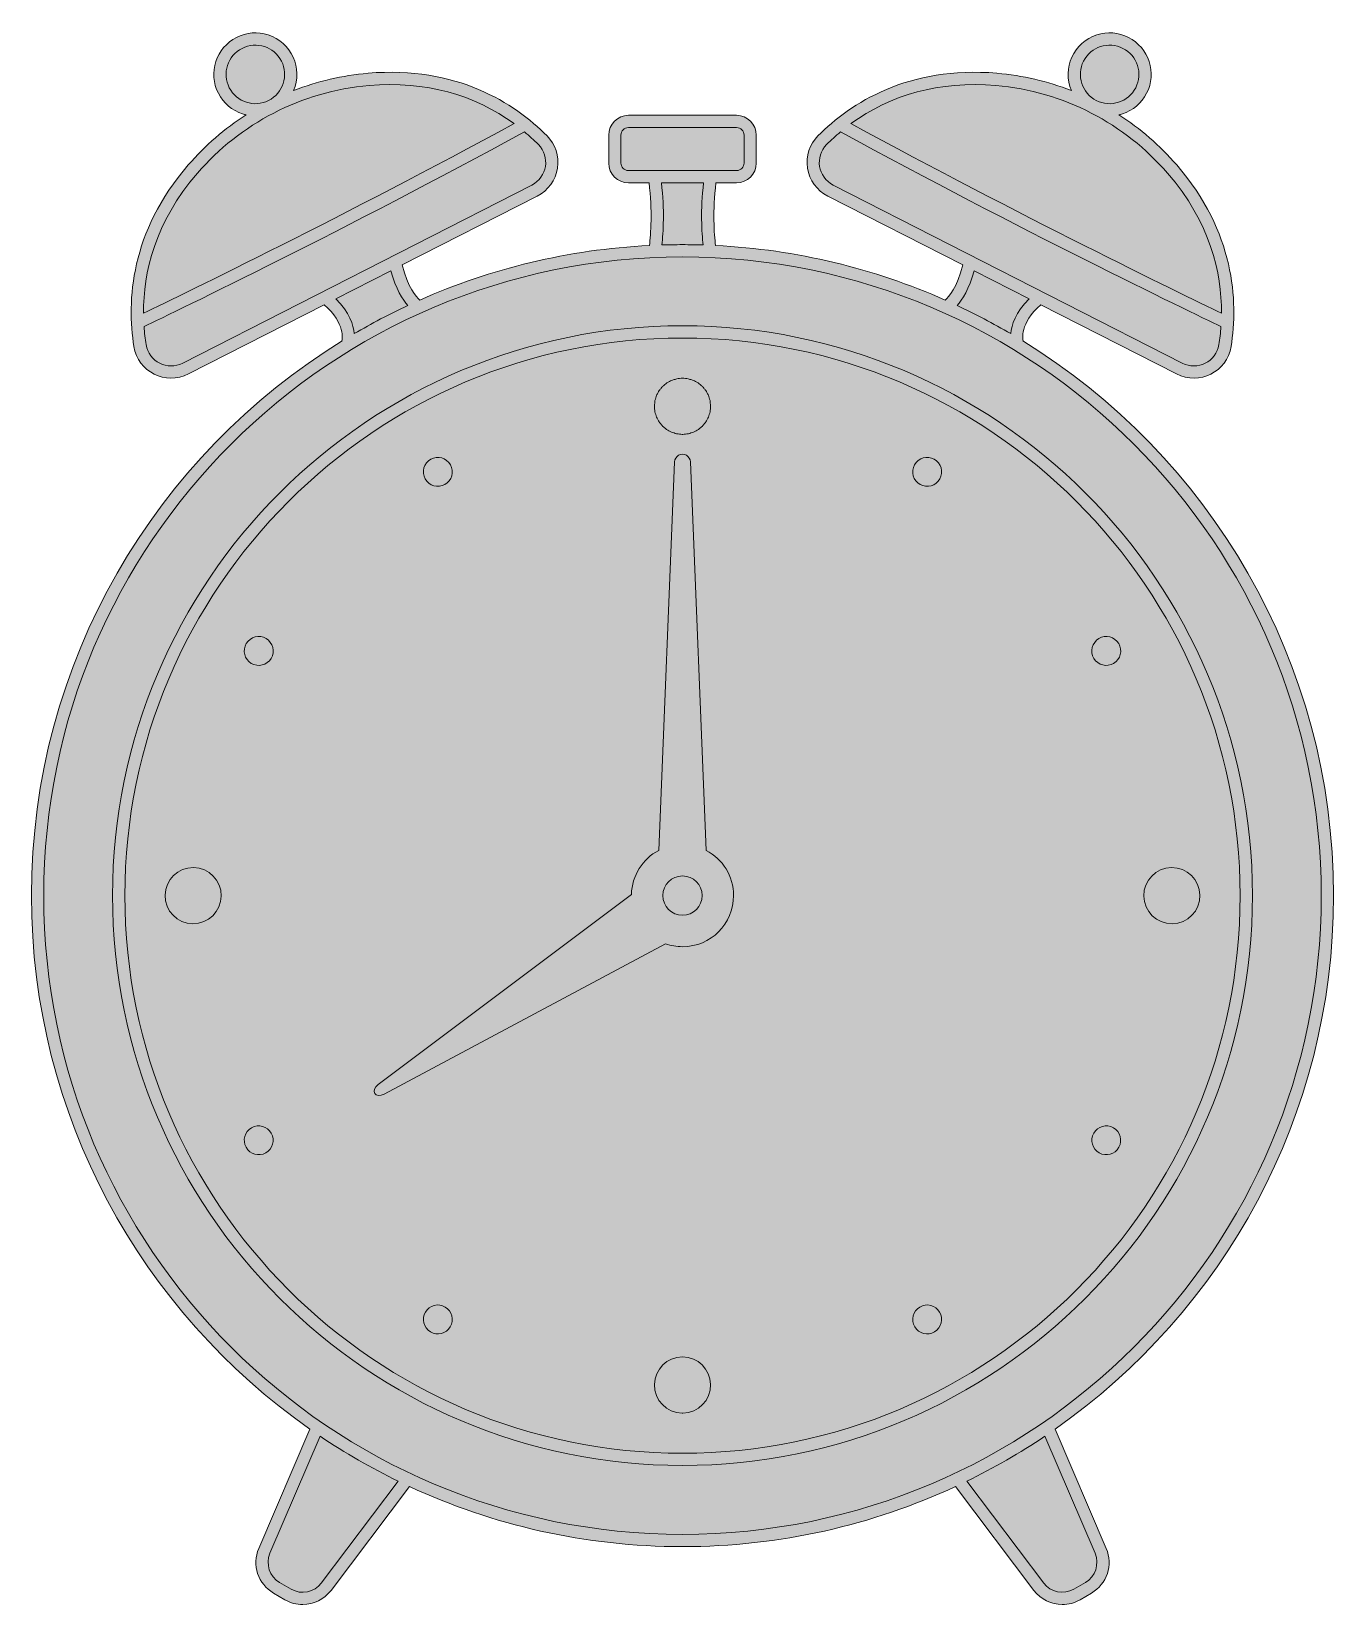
# Model space of a CAD drawing. Header units: inches. Extents: x 0.67 to 3.33, y -3.6 to -0.39.
import ezdxf

# ---------------------------------------------------------------- set-up
doc = ezdxf.new("R2010")
doc.units = ezdxf.units.IN
doc.header["$MEASUREMENT"] = 0
doc.layers.add('Clock', color=7, linetype='Continuous', lineweight=0)

msp = doc.modelspace()

# ---------------------------------------------------------------- hatches: boundary and pattern name
at = {"layer": 'Clock', "true_color": 0xf8e0c5, "transparency": 33554687}
h = msp.add_hatch(color=254, dxfattribs=at)
h.dxf.hatch_style = 2
edge = h.paths.add_edge_path()
edge.add_spline(control_points=[(3.3278, -2.1569), (3.3278, -1.6789), (3.0738, -1.2591), (2.6938, -1.0253), (2.6938, -1.0253), (2.6947, -1.025), (2.6947, -1.025), (2.6944, -1.0237), (2.6869, -0.9894), (2.7309, -0.9519), (2.7309, -0.9519), (3.0075, -1.093), (3.0075, -1.093), (3.0544, -1.117), (3.1106, -1.0882), (3.1187, -1.0371), (3.1335, -0.9438), (3.1263, -0.8039), (3.0079, -0.6667), (2.9734, -0.6269), (2.9338, -0.5926), (2.8897, -0.5644), (2.8922, -0.5638), (2.8948, -0.5634), (2.8972, -0.5626), (2.9188, -0.5556), (2.9363, -0.5406), (2.9466, -0.5205), (2.9678, -0.4789), (2.9512, -0.4277), (2.9096, -0.4065), (2.8895, -0.3962), (2.8665, -0.3944), (2.845, -0.4014), (2.7976, -0.4167), (2.7737, -0.4693), (2.7932, -0.5151), (2.7445, -0.496), (2.6936, -0.4841), (2.6412, -0.4796), (2.4607, -0.4642), (2.3431, -0.5405), (2.2763, -0.6072), (2.2589, -0.6246), (2.2511, -0.6486), (2.2549, -0.6731), (2.2589, -0.6979), (2.2739, -0.7187), (2.2962, -0.7301), (2.2962, -0.7301), (2.5716, -0.8706), (2.5716, -0.8706), (2.5608, -0.9169), (2.5426, -0.9362), (2.5358, -0.9422), (2.3912, -0.8782), (2.2333, -0.8392), (2.0674, -0.8309), (2.0646, -0.8077), (2.061, -0.7602), (2.0683, -0.7031), (2.0683, -0.7031), (2.1102, -0.7031), (2.1102, -0.7031), (2.1324, -0.7031), (2.1505, -0.685), (2.1505, -0.6628), (2.1505, -0.6628), (2.1505, -0.6057), (2.1505, -0.6057), (2.1505, -0.5835), (2.1324, -0.5654), (2.1102, -0.5654), (2.1102, -0.5654), (1.8898, -0.5654), (1.8898, -0.5654), (1.8676, -0.5654), (1.8495, -0.5835), (1.8495, -0.6057), (1.8495, -0.6057), (1.8495, -0.6628), (1.8495, -0.6628), (1.8495, -0.685), (1.8676, -0.7031), (1.8898, -0.7031), (1.8898, -0.7031), (1.9317, -0.7031), (1.9317, -0.7031), (1.939, -0.76), (1.9353, -0.8077), (1.9326, -0.8309), (1.7667, -0.8392), (1.6087, -0.8782), (1.4642, -0.9422), (1.4573, -0.9362), (1.4392, -0.9169), (1.4284, -0.8706), (1.4284, -0.8706), (1.7037, -0.7301), (1.7037, -0.7301), (1.7261, -0.7187), (1.7411, -0.6979), (1.745, -0.6731), (1.7489, -0.6486), (1.7411, -0.6246), (1.7237, -0.6072), (1.6569, -0.5405), (1.5393, -0.4642), (1.3588, -0.4796), (1.3064, -0.4841), (1.2555, -0.496), (1.2068, -0.5151), (1.2263, -0.4693), (1.2024, -0.4167), (1.155, -0.4014), (1.1335, -0.3944), (1.1105, -0.3962), (1.0904, -0.4065), (1.0488, -0.4277), (1.0322, -0.4789), (1.0534, -0.5205), (1.0637, -0.5406), (1.0812, -0.5556), (1.1028, -0.5626), (1.1052, -0.5634), (1.1078, -0.5638), (1.1103, -0.5644), (1.0661, -0.5926), (1.0265, -0.6269), (0.9921, -0.6667), (0.8736, -0.8039), (0.8664, -0.9438), (0.8813, -1.0371), (0.8894, -1.0882), (0.9455, -1.117), (0.9925, -1.093), (0.9925, -1.093), (1.2691, -0.9519), (1.2691, -0.9519), (1.3131, -0.9894), (1.3056, -1.0237), (1.3053, -1.025), (1.3053, -1.025), (1.3062, -1.0253), (1.3062, -1.0253), (0.9262, -1.2591), (0.6722, -1.6789), (0.6722, -2.1569), (0.6722, -2.6067), (0.8971, -3.0048), (1.2402, -3.2451), (1.2402, -3.2451), (1.1357, -3.4883), (1.1357, -3.4883), (1.1213, -3.5219), (1.1343, -3.5611), (1.1659, -3.5795), (1.1659, -3.5795), (1.1892, -3.593), (1.1892, -3.593), (1.2006, -3.5996), (1.2131, -3.6028), (1.2255, -3.6028), (1.2476, -3.6028), (1.2692, -3.5927), (1.2833, -3.574), (1.2833, -3.574), (1.4432, -3.3621), (1.4432, -3.3621), (1.6126, -3.4407), (1.8013, -3.4847), (2, -3.4847), (2.1987, -3.4847), (2.3873, -3.4407), (2.5568, -3.3621), (2.5568, -3.3621), (2.7166, -3.574), (2.7166, -3.574), (2.7308, -3.5927), (2.7524, -3.6028), (2.7745, -3.6028), (2.7869, -3.6028), (2.7994, -3.5996), (2.8107, -3.593), (2.8107, -3.593), (2.8341, -3.5795), (2.8341, -3.5795), (2.8657, -3.5611), (2.8787, -3.5219), (2.8643, -3.4883), (2.8643, -3.4883), (2.7598, -3.2451), (2.7598, -3.2451), (3.1029, -3.0048), (3.3278, -2.6067), (3.3278, -2.1569)], knot_values=[0, 0, 0, 0, 1, 1, 1, 2, 2, 2, 3, 3, 3, 4, 4, 4, 5, 5, 5, 6, 6, 6, 7, 7, 7, 8, 8, 8, 9, 9, 9, 10, 10, 10, 11, 11, 11, 12, 12, 12, 13, 13, 13, 14, 14, 14, 15, 15, 15, 16, 16, 16, 17, 17, 17, 18, 18, 18, 19, 19, 19, 20, 20, 20, 21, 21, 21, 22, 22, 22, 23, 23, 23, 24, 24, 24, 25, 25, 25, 26, 26, 26, 27, 27, 27, 28, 28, 28, 29, 29, 29, 30, 30, 30, 31, 31, 31, 32, 32, 32, 33, 33, 33, 34, 34, 34, 35, 35, 35, 36, 36, 36, 37, 37, 37, 38, 38, 38, 39, 39, 39, 40, 40, 40, 41, 41, 41, 42, 42, 42, 43, 43, 43, 44, 44, 44, 45, 45, 45, 46, 46, 46, 47, 47, 47, 48, 48, 48, 49, 49, 49, 50, 50, 50, 51, 51, 51, 52, 52, 52, 53, 53, 53, 54, 54, 54, 55, 55, 55, 56, 56, 56, 57, 57, 57, 58, 58, 58, 59, 59, 59, 60, 60, 60, 61, 61, 61, 62, 62, 62, 63, 63, 63, 64, 64, 64, 65, 65, 65, 65], degree=3, periodic=0)
at = {"layer": 'Clock', "true_color": 0x333333, "transparency": 33554687}
h = msp.add_hatch(color=250, dxfattribs=at)
h.dxf.hatch_style = 2
edge = h.paths.add_edge_path()
edge.add_spline(control_points=[(2, -2.197), (1.9779, -2.197), (1.9599, -2.179), (1.9599, -2.1569), (1.9599, -2.1348), (1.9779, -2.1168), (2, -2.1168), (2.0221, -2.1168), (2.0401, -2.1348), (2.0401, -2.1569), (2.0401, -2.179), (2.0221, -2.197), (2, -2.197)], knot_values=[0, 0, 0, 0, 1, 1, 1, 2, 2, 2, 3, 3, 3, 4, 4, 4, 4], degree=3, periodic=0)
edge = h.paths.add_edge_path()
edge.add_spline(control_points=[(2.0485, -2.0647), (2.0485, -2.0647), (2.016, -1.2721), (2.016, -1.2721), (2.0158, -1.2666), (2.0127, -1.2615), (2.0079, -1.2588), (2.003, -1.256), (1.997, -1.256), (1.9921, -1.2588), (1.9872, -1.2615), (1.9842, -1.2666), (1.9839, -1.2721), (1.9839, -1.2721), (1.9515, -2.0647), (1.9515, -2.0647), (1.919, -2.0819), (1.8967, -2.1156), (1.8959, -2.1547), (1.8959, -2.1547), (1.3793, -2.5423), (1.3793, -2.5423), (1.3629, -2.5546), (1.3737, -2.5714), (1.3917, -2.5618), (1.3917, -2.5618), (1.9656, -2.2552), (1.9656, -2.2552), (1.9764, -2.259), (1.9879, -2.2611), (2, -2.2611), (2.0576, -2.2611), (2.1042, -2.2145), (2.1042, -2.1569), (2.1042, -2.1169), (2.0816, -2.0822), (2.0485, -2.0647)], knot_values=[0, 0, 0, 0, 1, 1, 1, 2, 2, 2, 3, 3, 3, 4, 4, 4, 5, 5, 5, 6, 6, 6, 7, 7, 7, 8, 8, 8, 9, 9, 9, 10, 10, 10, 11, 11, 11, 12, 12, 12, 12], degree=3, periodic=0)
edge = h.paths.add_edge_path()
edge.add_spline(control_points=[(2.0573, -3.1542), (2.0577, -3.1858), (2.0324, -3.2118), (2.0008, -3.2123), (2.0005, -3.2123), (1.9995, -3.2123), (1.9992, -3.2123), (1.9676, -3.2118), (1.9422, -3.1858), (1.9427, -3.1542), (1.9431, -3.1228), (1.9687, -3.0976), (2, -3.0976), (2.0313, -3.0976), (2.0569, -3.1228), (2.0573, -3.1542)], knot_values=[0, 0, 0, 0, 1, 1, 1, 2, 2, 2, 3, 3, 3, 4, 4, 4, 5, 5, 5, 5], degree=3, periodic=0)
edge = h.paths.add_edge_path()
edge.add_spline(control_points=[(3.0553, -2.1562), (3.0558, -2.1878), (3.0304, -2.2138), (2.9988, -2.2142), (2.9671, -2.2147), (2.9411, -2.1893), (2.9407, -2.1577), (2.9403, -2.126), (2.9656, -2.1), (2.9972, -2.0996), (3.0289, -2.0992), (3.0549, -2.1245), (3.0553, -2.1562)], knot_values=[0, 0, 0, 0, 1, 1, 1, 2, 2, 2, 3, 3, 3, 4, 4, 4, 4], degree=3, periodic=0)
edge = h.paths.add_edge_path()
edge.add_spline(control_points=[(1.0593, -2.1577), (1.0589, -2.1893), (1.0329, -2.2147), (1.0012, -2.2142), (0.9696, -2.2138), (0.9442, -2.1878), (0.9447, -2.1562), (0.9451, -2.1245), (0.9711, -2.0992), (1.0027, -2.0996), (1.0344, -2.1), (1.0597, -2.126), (1.0593, -2.1577)], knot_values=[0, 0, 0, 0, 1, 1, 1, 2, 2, 2, 3, 3, 3, 4, 4, 4, 4], degree=3, periodic=0)
edge = h.paths.add_edge_path()
edge.add_spline(control_points=[(2.5243, -3.0062), (2.5326, -3.0201), (2.528, -3.0382), (2.514, -3.0465), (2.5001, -3.0548), (2.482, -3.0502), (2.4737, -3.0363), (2.4654, -3.0223), (2.47, -3.0043), (2.484, -2.996), (2.4979, -2.9876), (2.516, -2.9922), (2.5243, -3.0062)], knot_values=[0, 0, 0, 0, 1, 1, 1, 2, 2, 2, 3, 3, 3, 4, 4, 4, 4], degree=3, periodic=0)
edge = h.paths.add_edge_path()
edge.add_spline(control_points=[(1.5263, -3.0363), (1.5179, -3.0502), (1.4999, -3.0548), (1.4859, -3.0465), (1.472, -3.0382), (1.4674, -3.0201), (1.4757, -3.0062), (1.484, -2.9922), (1.5021, -2.9876), (1.516, -2.996), (1.53, -3.0043), (1.5346, -3.0223), (1.5263, -3.0363)], knot_values=[0, 0, 0, 0, 1, 1, 1, 2, 2, 2, 3, 3, 3, 4, 4, 4, 4], degree=3, periodic=0)
edge = h.paths.add_edge_path()
edge.add_spline(control_points=[(2.89, -2.6703), (2.882, -2.6845), (2.8641, -2.6895), (2.8499, -2.6816), (2.8358, -2.6737), (2.8307, -2.6557), (2.8386, -2.6416), (2.8466, -2.6274), (2.8645, -2.6223), (2.8787, -2.6303), (2.8928, -2.6382), (2.8979, -2.6561), (2.89, -2.6703)], knot_values=[0, 0, 0, 0, 1, 1, 1, 2, 2, 2, 3, 3, 3, 4, 4, 4, 4], degree=3, periodic=0)
edge = h.paths.add_edge_path()
edge.add_spline(control_points=[(1.1613, -2.6416), (1.1693, -2.6557), (1.1642, -2.6737), (1.15, -2.6816), (1.1359, -2.6895), (1.118, -2.6845), (1.11, -2.6703), (1.1021, -2.6561), (1.1071, -2.6382), (1.1213, -2.6303), (1.1355, -2.6223), (1.1534, -2.6274), (1.1613, -2.6416)], knot_values=[0, 0, 0, 0, 1, 1, 1, 2, 2, 2, 3, 3, 3, 4, 4, 4, 4], degree=3, periodic=0)
edge = h.paths.add_edge_path()
edge.add_spline(control_points=[(2.8896, -1.6429), (2.8979, -1.6568), (2.8933, -1.6749), (2.8793, -1.6832), (2.8654, -1.6915), (2.8473, -1.6869), (2.839, -1.673), (2.8307, -1.659), (2.8353, -1.6409), (2.8493, -1.6326), (2.8632, -1.6243), (2.8813, -1.6289), (2.8896, -1.6429)], knot_values=[0, 0, 0, 0, 1, 1, 1, 2, 2, 2, 3, 3, 3, 4, 4, 4, 4], degree=3, periodic=0)
edge = h.paths.add_edge_path()
edge.add_spline(control_points=[(1.161, -1.673), (1.1526, -1.6869), (1.1346, -1.6915), (1.1206, -1.6832), (1.1067, -1.6749), (1.1021, -1.6568), (1.1104, -1.6429), (1.1187, -1.6289), (1.1368, -1.6243), (1.1507, -1.6326), (1.1647, -1.6409), (1.1693, -1.659), (1.161, -1.673)], knot_values=[0, 0, 0, 0, 1, 1, 1, 2, 2, 2, 3, 3, 3, 4, 4, 4, 4], degree=3, periodic=0)
edge = h.paths.add_edge_path()
edge.add_spline(control_points=[(2.4733, -1.2782), (2.4813, -1.2641), (2.4992, -1.259), (2.5134, -1.2669), (2.5275, -1.2749), (2.5326, -1.2928), (2.5247, -1.307), (2.5167, -1.3211), (2.4988, -1.3262), (2.4846, -1.3183), (2.4705, -1.3103), (2.4654, -1.2924), (2.4733, -1.2782)], knot_values=[0, 0, 0, 0, 1, 1, 1, 2, 2, 2, 3, 3, 3, 4, 4, 4, 4], degree=3, periodic=0)
edge = h.paths.add_edge_path()
edge.add_spline(control_points=[(1.4753, -1.307), (1.4674, -1.2928), (1.4724, -1.2749), (1.4866, -1.2669), (1.5008, -1.259), (1.5187, -1.2641), (1.5266, -1.2782), (1.5346, -1.2924), (1.5295, -1.3103), (1.5153, -1.3183), (1.5012, -1.3262), (1.4833, -1.3211), (1.4753, -1.307)], knot_values=[0, 0, 0, 0, 1, 1, 1, 2, 2, 2, 3, 3, 3, 4, 4, 4, 4], degree=3, periodic=0)
edge = h.paths.add_edge_path()
edge.add_spline(control_points=[(1.9427, -1.1589), (1.9427, -1.1589), (1.9427, -1.1585), (1.9427, -1.1585), (1.9427, -1.1585), (1.9427, -1.1581), (1.9427, -1.1581), (1.9427, -1.1562), (1.9431, -1.1543), (1.9433, -1.1524), (1.9435, -1.1506), (1.9436, -1.1488), (1.9439, -1.147), (1.9443, -1.145), (1.9451, -1.1432), (1.9457, -1.1413), (1.9462, -1.1396), (1.9466, -1.1379), (1.9473, -1.1363), (1.9481, -1.1345), (1.9492, -1.1328), (1.9502, -1.131), (1.951, -1.1296), (1.9517, -1.128), (1.9526, -1.1267), (1.9538, -1.125), (1.9552, -1.1235), (1.9565, -1.122), (1.9575, -1.1207), (1.9585, -1.1194), (1.9596, -1.1182), (1.9611, -1.1168), (1.9627, -1.1156), (1.9643, -1.1144), (1.9656, -1.1133), (1.9667, -1.1122), (1.9681, -1.1113), (1.9698, -1.1101), (1.9718, -1.1092), (1.9736, -1.1083), (1.975, -1.1075), (1.9763, -1.1067), (1.9778, -1.106), (1.98, -1.1051), (1.9824, -1.1045), (1.9848, -1.1039), (1.9861, -1.1035), (1.9872, -1.103), (1.9885, -1.1027), (1.9922, -1.102), (1.9961, -1.1016), (2, -1.1016), (2.0039, -1.1016), (2.0078, -1.102), (2.0115, -1.1027), (2.0128, -1.103), (2.0139, -1.1035), (2.0152, -1.1039), (2.0175, -1.1045), (2.02, -1.1051), (2.0222, -1.106), (2.0237, -1.1067), (2.0249, -1.1075), (2.0263, -1.1083), (2.0282, -1.1092), (2.0302, -1.1101), (2.0319, -1.1113), (2.0333, -1.1122), (2.0344, -1.1133), (2.0357, -1.1144), (2.0373, -1.1156), (2.0389, -1.1168), (2.0404, -1.1182), (2.0415, -1.1194), (2.0425, -1.1207), (2.0435, -1.122), (2.0448, -1.1235), (2.0462, -1.125), (2.0474, -1.1267), (2.0483, -1.128), (2.049, -1.1296), (2.0498, -1.131), (2.0508, -1.1328), (2.0519, -1.1345), (2.0527, -1.1363), (2.0534, -1.1379), (2.0537, -1.1396), (2.0543, -1.1413), (2.0549, -1.1432), (2.0556, -1.145), (2.0561, -1.147), (2.0564, -1.1488), (2.0565, -1.1506), (2.0567, -1.1524), (2.0569, -1.1543), (2.0573, -1.1562), (2.0573, -1.1581), (2.0573, -1.1581), (2.0573, -1.1585), (2.0573, -1.1585), (2.0573, -1.1585), (2.0573, -1.1589), (2.0573, -1.1589), (2.0573, -1.1607), (2.057, -1.1624), (2.0568, -1.1642), (2.0566, -1.1662), (2.0566, -1.1682), (2.0562, -1.1701), (2.0558, -1.1719), (2.0552, -1.1736), (2.0546, -1.1754), (2.0541, -1.1772), (2.0537, -1.1791), (2.0529, -1.1809), (2.0522, -1.1826), (2.0512, -1.1841), (2.0504, -1.1858), (2.0495, -1.1874), (2.0487, -1.1891), (2.0477, -1.1906), (2.0467, -1.1922), (2.0454, -1.1935), (2.0443, -1.1949), (2.0431, -1.1963), (2.0421, -1.1978), (2.0408, -1.1991), (2.0395, -1.2004), (2.038, -1.2015), (2.0366, -1.2027), (2.0352, -1.2038), (2.0339, -1.2051), (2.0323, -1.2062), (2.0308, -1.2072), (2.0292, -1.208), (2.0276, -1.2088), (2.026, -1.2098), (2.0244, -1.2108), (2.0226, -1.2115), (2.0209, -1.2123), (2.0191, -1.2127), (2.0173, -1.2133), (2.0155, -1.2138), (2.0138, -1.2146), (2.0119, -1.2149), (2.01, -1.2153), (2.008, -1.2154), (2.0061, -1.2156), (2.0043, -1.2158), (2.0026, -1.2162), (2.0008, -1.2162), (2.0005, -1.2162), (1.9995, -1.2162), (1.9992, -1.2162), (1.9974, -1.2162), (1.9957, -1.2158), (1.9939, -1.2156), (1.9919, -1.2154), (1.99, -1.2153), (1.9881, -1.2149), (1.9862, -1.2146), (1.9845, -1.2138), (1.9827, -1.2133), (1.9809, -1.2127), (1.979, -1.2123), (1.9773, -1.2115), (1.9756, -1.2108), (1.974, -1.2098), (1.9724, -1.2088), (1.9708, -1.208), (1.9691, -1.2072), (1.9676, -1.2062), (1.9661, -1.2051), (1.9648, -1.2038), (1.9634, -1.2027), (1.962, -1.2015), (1.9605, -1.2004), (1.9592, -1.1991), (1.9579, -1.1978), (1.9569, -1.1963), (1.9557, -1.1949), (1.9546, -1.1935), (1.9533, -1.1922), (1.9523, -1.1906), (1.9513, -1.1891), (1.9505, -1.1874), (1.9496, -1.1858), (1.9488, -1.1841), (1.9478, -1.1826), (1.9471, -1.1809), (1.9463, -1.1791), (1.9459, -1.1772), (1.9454, -1.1754), (1.9448, -1.1736), (1.9442, -1.1719), (1.9438, -1.1701), (1.9434, -1.1682), (1.9434, -1.1662), (1.9432, -1.1642), (1.943, -1.1624), (1.9427, -1.1607), (1.9427, -1.1589)], knot_values=[0, 0, 0, 0, 1, 1, 1, 2, 2, 2, 3, 3, 3, 4, 4, 4, 5, 5, 5, 6, 6, 6, 7, 7, 7, 8, 8, 8, 9, 9, 9, 10, 10, 10, 11, 11, 11, 12, 12, 12, 13, 13, 13, 14, 14, 14, 15, 15, 15, 16, 16, 16, 17, 17, 17, 18, 18, 18, 19, 19, 19, 20, 20, 20, 21, 21, 21, 22, 22, 22, 23, 23, 23, 24, 24, 24, 25, 25, 25, 26, 26, 26, 27, 27, 27, 28, 28, 28, 29, 29, 29, 30, 30, 30, 31, 31, 31, 32, 32, 32, 33, 33, 33, 34, 34, 34, 35, 35, 35, 36, 36, 36, 37, 37, 37, 38, 38, 38, 39, 39, 39, 40, 40, 40, 41, 41, 41, 42, 42, 42, 43, 43, 43, 44, 44, 44, 45, 45, 45, 46, 46, 46, 47, 47, 47, 48, 48, 48, 49, 49, 49, 50, 50, 50, 51, 51, 51, 52, 52, 52, 53, 53, 53, 54, 54, 54, 55, 55, 55, 56, 56, 56, 57, 57, 57, 58, 58, 58, 59, 59, 59, 60, 60, 60, 61, 61, 61, 62, 62, 62, 63, 63, 63, 64, 64, 64, 65, 65, 65, 66, 66, 66, 67, 67, 67, 67], degree=3, periodic=0)
edge = h.paths.add_edge_path()
edge.add_spline(control_points=[(2, -3.2942), (1.3729, -3.2942), (0.8627, -2.784), (0.8627, -2.1569), (0.8627, -1.5298), (1.3729, -1.0196), (2, -1.0196), (2.6271, -1.0196), (3.1373, -1.5298), (3.1373, -2.1569), (3.1373, -2.784), (2.6271, -3.2942), (2, -3.2942)], knot_values=[0, 0, 0, 0, 1, 1, 1, 2, 2, 2, 3, 3, 3, 4, 4, 4, 4], degree=3, periodic=0)
edge = h.paths.add_edge_path()
edge.add_spline(control_points=[(2, -0.9946), (1.3591, -0.9946), (0.8377, -1.516), (0.8377, -2.1569), (0.8377, -2.7978), (1.3591, -3.3192), (2, -3.3192), (2.6409, -3.3192), (3.1623, -2.7978), (3.1623, -2.1569), (3.1623, -1.516), (2.6409, -0.9946), (2, -0.9946)], knot_values=[0, 0, 0, 0, 1, 1, 1, 2, 2, 2, 3, 3, 3, 4, 4, 4, 4], degree=3, periodic=0)
edge = h.paths.add_edge_path()
edge.add_spline(control_points=[(2, -3.4597), (1.2817, -3.4597), (0.6972, -2.8753), (0.6972, -2.1569), (0.6972, -1.4386), (1.2817, -0.8542), (2, -0.8542), (2.7183, -0.8542), (3.3027, -1.4386), (3.3027, -2.1569), (3.3027, -2.8753), (2.7183, -3.4597), (2, -3.4597)], knot_values=[0, 0, 0, 0, 1, 1, 1, 2, 2, 2, 3, 3, 3, 4, 4, 4, 4], degree=3, periodic=0)
edge = h.paths.add_edge_path()
edge.add_spline(control_points=[(2.8413, -3.4982), (2.8507, -3.5202), (2.8423, -3.5459), (2.8216, -3.5579), (2.8216, -3.5579), (2.7982, -3.5714), (2.7982, -3.5714), (2.7775, -3.5834), (2.751, -3.5781), (2.7366, -3.559), (2.7366, -3.559), (2.5798, -3.3512), (2.5798, -3.3512), (2.6351, -3.3243), (2.6882, -3.2936), (2.7388, -3.2596), (2.7388, -3.2596), (2.8413, -3.4982), (2.8413, -3.4982)], knot_values=[0, 0, 0, 0, 1, 1, 1, 2, 2, 2, 3, 3, 3, 4, 4, 4, 5, 5, 5, 6, 6, 6, 6], degree=3, periodic=0)
edge = h.paths.add_edge_path()
edge.add_spline(control_points=[(1.2634, -3.559), (1.249, -3.5781), (1.2225, -3.5835), (1.2018, -3.5714), (1.2018, -3.5714), (1.1784, -3.5579), (1.1784, -3.5579), (1.1577, -3.5459), (1.1493, -3.5202), (1.1587, -3.4982), (1.1587, -3.4982), (1.2612, -3.2596), (1.2612, -3.2596), (1.3118, -3.2936), (1.3649, -3.3243), (1.4202, -3.3512), (1.4202, -3.3512), (1.2634, -3.559), (1.2634, -3.559)], knot_values=[0, 0, 0, 0, 1, 1, 1, 2, 2, 2, 3, 3, 3, 4, 4, 4, 5, 5, 5, 6, 6, 6, 6], degree=3, periodic=0)
edge = h.paths.add_edge_path()
edge.add_spline(control_points=[(1.2929, -0.9397), (1.2929, -0.9397), (1.4055, -0.8823), (1.4055, -0.8823), (1.4151, -0.9197), (1.4292, -0.9414), (1.4399, -0.9533), (1.4024, -0.9708), (1.3659, -0.99), (1.3305, -1.0107), (1.329, -0.9932), (1.3213, -0.9669), (1.2929, -0.9397)], knot_values=[0, 0, 0, 0, 1, 1, 1, 2, 2, 2, 3, 3, 3, 4, 4, 4, 4], degree=3, periodic=0)
edge = h.paths.add_edge_path()
edge.add_spline(control_points=[(0.9811, -1.0708), (0.9495, -1.0869), (0.9115, -1.0677), (0.906, -1.0331), (0.9041, -1.0215), (0.9027, -1.0092), (0.9018, -0.9962), (0.9676, -0.9647), (1.3179, -0.7958), (1.6778, -0.5992), (1.6875, -0.6074), (1.697, -0.6158), (1.706, -0.6249), (1.7308, -0.6496), (1.7239, -0.6917), (1.6924, -0.7078), (1.6924, -0.7078), (0.9811, -1.0708), (0.9811, -1.0708)], knot_values=[0, 0, 0, 0, 1, 1, 1, 2, 2, 2, 3, 3, 3, 4, 4, 4, 5, 5, 5, 6, 6, 6, 6], degree=3, periodic=0)
edge = h.paths.add_edge_path()
edge.add_spline(control_points=[(1.011, -0.6831), (1.0974, -0.5831), (1.2223, -0.5164), (1.3609, -0.5045), (1.4761, -0.4947), (1.5761, -0.5236), (1.6564, -0.5824), (1.3153, -0.7683), (0.9851, -0.9284), (0.9008, -0.9689), (0.9002, -0.8869), (0.9236, -0.7843), (1.011, -0.6831)], knot_values=[0, 0, 0, 0, 1, 1, 1, 2, 2, 2, 3, 3, 3, 4, 4, 4, 4], degree=3, periodic=0)
edge = h.paths.add_edge_path()
edge.add_spline(control_points=[(1.0757, -0.5091), (1.0607, -0.4798), (1.0724, -0.4437), (1.1017, -0.4288), (1.1311, -0.4138), (1.1671, -0.4255), (1.1821, -0.4548), (1.1971, -0.4841), (1.1854, -0.5202), (1.156, -0.5352), (1.1267, -0.5501), (1.0907, -0.5385), (1.0757, -0.5091)], knot_values=[0, 0, 0, 0, 1, 1, 1, 2, 2, 2, 3, 3, 3, 4, 4, 4, 4], degree=3, periodic=0)
edge = h.paths.add_edge_path()
edge.add_spline(control_points=[(1.9569, -0.7031), (1.9569, -0.7031), (2.043, -0.7031), (2.043, -0.7031), (2.0363, -0.7584), (2.0392, -0.8046), (2.0421, -0.8299), (2.0281, -0.8295), (2.0141, -0.8292), (2, -0.8292), (1.9859, -0.8292), (1.9719, -0.8295), (1.9579, -0.8299), (1.9608, -0.8046), (1.9637, -0.7584), (1.9569, -0.7031)], knot_values=[0, 0, 0, 0, 1, 1, 1, 2, 2, 2, 3, 3, 3, 4, 4, 4, 5, 5, 5, 5], degree=3, periodic=0)
edge = h.paths.add_edge_path()
edge.add_spline(control_points=[(1.8745, -0.6628), (1.8745, -0.6628), (1.8745, -0.6057), (1.8745, -0.6057), (1.8745, -0.5972), (1.8814, -0.5904), (1.8898, -0.5904), (1.8898, -0.5904), (2.1102, -0.5904), (2.1102, -0.5904), (2.1186, -0.5904), (2.1255, -0.5972), (2.1255, -0.6057), (2.1255, -0.6057), (2.1255, -0.6628), (2.1255, -0.6628), (2.1255, -0.6712), (2.1186, -0.6781), (2.1102, -0.6781), (2.1102, -0.6781), (1.8898, -0.6781), (1.8898, -0.6781), (1.8814, -0.6781), (1.8745, -0.6712), (1.8745, -0.6628)], knot_values=[0, 0, 0, 0, 1, 1, 1, 2, 2, 2, 3, 3, 3, 4, 4, 4, 5, 5, 5, 6, 6, 6, 7, 7, 7, 8, 8, 8, 8], degree=3, periodic=0)
edge = h.paths.add_edge_path()
edge.add_spline(control_points=[(2.5945, -0.8823), (2.5945, -0.8823), (2.7071, -0.9397), (2.7071, -0.9397), (2.6787, -0.9669), (2.671, -0.9932), (2.6695, -1.0107), (2.634, -0.99), (2.5975, -0.9708), (2.5601, -0.9533), (2.5708, -0.9414), (2.5849, -0.9197), (2.5945, -0.8823)], knot_values=[0, 0, 0, 0, 1, 1, 1, 2, 2, 2, 3, 3, 3, 4, 4, 4, 4], degree=3, periodic=0)
edge = h.paths.add_edge_path()
edge.add_spline(control_points=[(2.3076, -0.7078), (2.2761, -0.6917), (2.2692, -0.6496), (2.294, -0.6249), (2.303, -0.6158), (2.3125, -0.6074), (2.3222, -0.5992), (2.6821, -0.7958), (3.0324, -0.9647), (3.0982, -0.9962), (3.0973, -1.0092), (3.0959, -1.0215), (3.094, -1.0331), (3.0885, -1.0677), (3.0504, -1.0869), (3.0189, -1.0708), (3.0189, -1.0708), (2.3076, -0.7078), (2.3076, -0.7078)], knot_values=[0, 0, 0, 0, 1, 1, 1, 2, 2, 2, 3, 3, 3, 4, 4, 4, 5, 5, 5, 6, 6, 6, 6], degree=3, periodic=0)
edge = h.paths.add_edge_path()
edge.add_spline(control_points=[(2.6391, -0.5045), (2.7777, -0.5164), (2.9026, -0.5831), (2.9889, -0.6831), (3.0764, -0.7843), (3.0998, -0.8869), (3.0992, -0.9689), (3.0149, -0.9284), (2.6847, -0.7683), (2.3436, -0.5824), (2.4239, -0.5236), (2.5239, -0.4947), (2.6391, -0.5045)], knot_values=[0, 0, 0, 0, 1, 1, 1, 2, 2, 2, 3, 3, 3, 4, 4, 4, 4], degree=3, periodic=0)
edge = h.paths.add_edge_path()
edge.add_spline(control_points=[(2.8179, -0.4548), (2.8329, -0.4255), (2.8689, -0.4138), (2.8982, -0.4288), (2.9276, -0.4437), (2.9393, -0.4798), (2.9243, -0.5091), (2.9093, -0.5385), (2.8733, -0.5501), (2.8439, -0.5352), (2.8146, -0.5202), (2.8029, -0.4841), (2.8179, -0.4548)], knot_values=[0, 0, 0, 0, 1, 1, 1, 2, 2, 2, 3, 3, 3, 4, 4, 4, 4], degree=3, periodic=0)
edge = h.paths.add_edge_path()
edge.add_spline(control_points=[(3.3278, -2.1569), (3.3278, -1.6789), (3.0738, -1.2591), (2.6938, -1.0253), (2.6938, -1.0253), (2.6947, -1.025), (2.6947, -1.025), (2.6944, -1.0237), (2.6869, -0.9894), (2.7309, -0.9519), (2.7309, -0.9519), (3.0075, -1.093), (3.0075, -1.093), (3.0544, -1.117), (3.1106, -1.0882), (3.1187, -1.0371), (3.1335, -0.9438), (3.1263, -0.8039), (3.0079, -0.6667), (2.9734, -0.6269), (2.9338, -0.5926), (2.8897, -0.5644), (2.8922, -0.5638), (2.8948, -0.5634), (2.8972, -0.5626), (2.9188, -0.5556), (2.9363, -0.5406), (2.9466, -0.5205), (2.9678, -0.4789), (2.9512, -0.4277), (2.9096, -0.4065), (2.8895, -0.3962), (2.8665, -0.3944), (2.845, -0.4014), (2.7976, -0.4167), (2.7737, -0.4693), (2.7932, -0.5151), (2.7445, -0.496), (2.6936, -0.4841), (2.6412, -0.4796), (2.4607, -0.4642), (2.3431, -0.5405), (2.2763, -0.6072), (2.2589, -0.6246), (2.2511, -0.6486), (2.2549, -0.6731), (2.2589, -0.6979), (2.2739, -0.7187), (2.2962, -0.7301), (2.2962, -0.7301), (2.5716, -0.8706), (2.5716, -0.8706), (2.5608, -0.9169), (2.5426, -0.9362), (2.5358, -0.9422), (2.3912, -0.8782), (2.2333, -0.8392), (2.0674, -0.8309), (2.0646, -0.8077), (2.061, -0.7602), (2.0683, -0.7031), (2.0683, -0.7031), (2.1102, -0.7031), (2.1102, -0.7031), (2.1324, -0.7031), (2.1505, -0.685), (2.1505, -0.6628), (2.1505, -0.6628), (2.1505, -0.6057), (2.1505, -0.6057), (2.1505, -0.5835), (2.1324, -0.5654), (2.1102, -0.5654), (2.1102, -0.5654), (1.8898, -0.5654), (1.8898, -0.5654), (1.8676, -0.5654), (1.8495, -0.5835), (1.8495, -0.6057), (1.8495, -0.6057), (1.8495, -0.6628), (1.8495, -0.6628), (1.8495, -0.685), (1.8676, -0.7031), (1.8898, -0.7031), (1.8898, -0.7031), (1.9317, -0.7031), (1.9317, -0.7031), (1.939, -0.76), (1.9353, -0.8077), (1.9326, -0.8309), (1.7667, -0.8392), (1.6087, -0.8782), (1.4642, -0.9422), (1.4573, -0.9362), (1.4392, -0.9169), (1.4284, -0.8706), (1.4284, -0.8706), (1.7037, -0.7301), (1.7037, -0.7301), (1.7261, -0.7187), (1.7411, -0.6979), (1.745, -0.6731), (1.7489, -0.6486), (1.7411, -0.6246), (1.7237, -0.6072), (1.6569, -0.5405), (1.5393, -0.4642), (1.3588, -0.4796), (1.3064, -0.4841), (1.2555, -0.496), (1.2068, -0.5151), (1.2263, -0.4693), (1.2024, -0.4167), (1.155, -0.4014), (1.1335, -0.3944), (1.1105, -0.3962), (1.0904, -0.4065), (1.0488, -0.4277), (1.0322, -0.4789), (1.0534, -0.5205), (1.0637, -0.5406), (1.0812, -0.5556), (1.1028, -0.5626), (1.1052, -0.5634), (1.1078, -0.5638), (1.1103, -0.5644), (1.0661, -0.5926), (1.0265, -0.6269), (0.9921, -0.6667), (0.8736, -0.8039), (0.8664, -0.9438), (0.8813, -1.0371), (0.8894, -1.0882), (0.9455, -1.117), (0.9925, -1.093), (0.9925, -1.093), (1.2691, -0.9519), (1.2691, -0.9519), (1.3131, -0.9894), (1.3056, -1.0237), (1.3053, -1.025), (1.3053, -1.025), (1.3062, -1.0253), (1.3062, -1.0253), (0.9262, -1.2591), (0.6722, -1.6789), (0.6722, -2.1569), (0.6722, -2.6067), (0.8971, -3.0048), (1.2402, -3.2451), (1.2402, -3.2451), (1.1357, -3.4883), (1.1357, -3.4883), (1.1213, -3.5219), (1.1343, -3.5611), (1.1659, -3.5795), (1.1659, -3.5795), (1.1892, -3.593), (1.1892, -3.593), (1.2006, -3.5996), (1.2131, -3.6028), (1.2255, -3.6028), (1.2476, -3.6028), (1.2692, -3.5927), (1.2833, -3.574), (1.2833, -3.574), (1.4432, -3.3621), (1.4432, -3.3621), (1.6126, -3.4407), (1.8013, -3.4847), (2, -3.4847), (2.1987, -3.4847), (2.3873, -3.4407), (2.5568, -3.3621), (2.5568, -3.3621), (2.7166, -3.574), (2.7166, -3.574), (2.7308, -3.5927), (2.7524, -3.6028), (2.7745, -3.6028), (2.7869, -3.6028), (2.7994, -3.5996), (2.8107, -3.593), (2.8107, -3.593), (2.8341, -3.5795), (2.8341, -3.5795), (2.8657, -3.5611), (2.8787, -3.5219), (2.8643, -3.4883), (2.8643, -3.4883), (2.7598, -3.2451), (2.7598, -3.2451), (3.1029, -3.0048), (3.3278, -2.6067), (3.3278, -2.1569)], knot_values=[0, 0, 0, 0, 1, 1, 1, 2, 2, 2, 3, 3, 3, 4, 4, 4, 5, 5, 5, 6, 6, 6, 7, 7, 7, 8, 8, 8, 9, 9, 9, 10, 10, 10, 11, 11, 11, 12, 12, 12, 13, 13, 13, 14, 14, 14, 15, 15, 15, 16, 16, 16, 17, 17, 17, 18, 18, 18, 19, 19, 19, 20, 20, 20, 21, 21, 21, 22, 22, 22, 23, 23, 23, 24, 24, 24, 25, 25, 25, 26, 26, 26, 27, 27, 27, 28, 28, 28, 29, 29, 29, 30, 30, 30, 31, 31, 31, 32, 32, 32, 33, 33, 33, 34, 34, 34, 35, 35, 35, 36, 36, 36, 37, 37, 37, 38, 38, 38, 39, 39, 39, 40, 40, 40, 41, 41, 41, 42, 42, 42, 43, 43, 43, 44, 44, 44, 45, 45, 45, 46, 46, 46, 47, 47, 47, 48, 48, 48, 49, 49, 49, 50, 50, 50, 51, 51, 51, 52, 52, 52, 53, 53, 53, 54, 54, 54, 55, 55, 55, 56, 56, 56, 57, 57, 57, 58, 58, 58, 59, 59, 59, 60, 60, 60, 61, 61, 61, 62, 62, 62, 63, 63, 63, 64, 64, 64, 65, 65, 65, 65], degree=3, periodic=0)

# ---------------------------------------------------------------- linework, layer by layer
at = {"layer": 'Clock'}
for points, knots in [([(3.3278, -2.1569), (3.3278, -1.6789), (3.0738, -1.2591), (2.6938, -1.0253), (2.6938, -1.0253), (2.6947, -1.025), (2.6947, -1.025), (2.6944, -1.0237), (2.6869, -0.9894), (2.7309, -0.9519), (2.7309, -0.9519), (3.0075, -1.093), (3.0075, -1.093), (3.0544, -1.117), (3.1106, -1.0882), (3.1187, -1.0371), (3.1335, -0.9438), (3.1263, -0.8039), (3.0079, -0.6667), (2.9734, -0.6269), (2.9338, -0.5926), (2.8897, -0.5644), (2.8922, -0.5638), (2.8948, -0.5634), (2.8972, -0.5626), (2.9188, -0.5556), (2.9363, -0.5406), (2.9466, -0.5205), (2.9678, -0.4789), (2.9512, -0.4277), (2.9096, -0.4065), (2.8895, -0.3962), (2.8665, -0.3944), (2.845, -0.4014), (2.7976, -0.4167), (2.7737, -0.4693), (2.7932, -0.5151), (2.7445, -0.496), (2.6936, -0.4841), (2.6412, -0.4796), (2.4607, -0.4642), (2.3431, -0.5405), (2.2763, -0.6072), (2.2589, -0.6246), (2.2511, -0.6486), (2.2549, -0.6731), (2.2589, -0.6979), (2.2739, -0.7187), (2.2962, -0.7301), (2.2962, -0.7301), (2.5716, -0.8706), (2.5716, -0.8706), (2.5608, -0.9169), (2.5426, -0.9362), (2.5358, -0.9422), (2.3912, -0.8782), (2.2333, -0.8392), (2.0674, -0.8309), (2.0646, -0.8077), (2.061, -0.7602), (2.0683, -0.7031), (2.0683, -0.7031), (2.1102, -0.7031), (2.1102, -0.7031), (2.1324, -0.7031), (2.1505, -0.685), (2.1505, -0.6628), (2.1505, -0.6628), (2.1505, -0.6057), (2.1505, -0.6057), (2.1505, -0.5835), (2.1324, -0.5654), (2.1102, -0.5654), (2.1102, -0.5654), (1.8898, -0.5654), (1.8898, -0.5654), (1.8676, -0.5654), (1.8495, -0.5835), (1.8495, -0.6057), (1.8495, -0.6057), (1.8495, -0.6628), (1.8495, -0.6628), (1.8495, -0.685), (1.8676, -0.7031), (1.8898, -0.7031), (1.8898, -0.7031), (1.9317, -0.7031), (1.9317, -0.7031), (1.939, -0.76), (1.9353, -0.8077), (1.9326, -0.8309), (1.7667, -0.8392), (1.6087, -0.8782), (1.4642, -0.9422), (1.4573, -0.9362), (1.4392, -0.9169), (1.4284, -0.8706), (1.4284, -0.8706), (1.7037, -0.7301), (1.7037, -0.7301), (1.7261, -0.7187), (1.7411, -0.6979), (1.745, -0.6731), (1.7489, -0.6486), (1.7411, -0.6246), (1.7237, -0.6072), (1.6569, -0.5405), (1.5393, -0.4642), (1.3588, -0.4796), (1.3064, -0.4841), (1.2555, -0.496), (1.2068, -0.5151), (1.2263, -0.4693), (1.2024, -0.4167), (1.155, -0.4014), (1.1335, -0.3944), (1.1105, -0.3962), (1.0904, -0.4065), (1.0488, -0.4277), (1.0322, -0.4789), (1.0534, -0.5205), (1.0637, -0.5406), (1.0812, -0.5556), (1.1028, -0.5626), (1.1052, -0.5634), (1.1078, -0.5638), (1.1103, -0.5644), (1.0661, -0.5926), (1.0265, -0.6269), (0.9921, -0.6667), (0.8736, -0.8039), (0.8664, -0.9438), (0.8813, -1.0371), (0.8894, -1.0882), (0.9455, -1.117), (0.9925, -1.093), (0.9925, -1.093), (1.2691, -0.9519), (1.2691, -0.9519), (1.3131, -0.9894), (1.3056, -1.0237), (1.3053, -1.025), (1.3053, -1.025), (1.3062, -1.0253), (1.3062, -1.0253), (0.9262, -1.2591), (0.6722, -1.6789), (0.6722, -2.1569), (0.6722, -2.6067), (0.8971, -3.0048), (1.2402, -3.2451), (1.2402, -3.2451), (1.1357, -3.4883), (1.1357, -3.4883), (1.1213, -3.5219), (1.1343, -3.5611), (1.1659, -3.5795), (1.1659, -3.5795), (1.1892, -3.593), (1.1892, -3.593), (1.2006, -3.5996), (1.2131, -3.6028), (1.2255, -3.6028), (1.2476, -3.6028), (1.2692, -3.5927), (1.2833, -3.574), (1.2833, -3.574), (1.4432, -3.3621), (1.4432, -3.3621), (1.6126, -3.4407), (1.8013, -3.4847), (2, -3.4847), (2.1987, -3.4847), (2.3873, -3.4407), (2.5568, -3.3621), (2.5568, -3.3621), (2.7166, -3.574), (2.7166, -3.574), (2.7308, -3.5927), (2.7524, -3.6028), (2.7745, -3.6028), (2.7869, -3.6028), (2.7994, -3.5996), (2.8107, -3.593), (2.8107, -3.593), (2.8341, -3.5795), (2.8341, -3.5795), (2.8657, -3.5611), (2.8787, -3.5219), (2.8643, -3.4883), (2.8643, -3.4883), (2.7598, -3.2451), (2.7598, -3.2451), (3.1029, -3.0048), (3.3278, -2.6067), (3.3278, -2.1569)], [0, 0, 0, 0, 1, 1, 1, 2, 2, 2, 3, 3, 3, 4, 4, 4, 5, 5, 5, 6, 6, 6, 7, 7, 7, 8, 8, 8, 9, 9, 9, 10, 10, 10, 11, 11, 11, 12, 12, 12, 13, 13, 13, 14, 14, 14, 15, 15, 15, 16, 16, 16, 17, 17, 17, 18, 18, 18, 19, 19, 19, 20, 20, 20, 21, 21, 21, 22, 22, 22, 23, 23, 23, 24, 24, 24, 25, 25, 25, 26, 26, 26, 27, 27, 27, 28, 28, 28, 29, 29, 29, 30, 30, 30, 31, 31, 31, 32, 32, 32, 33, 33, 33, 34, 34, 34, 35, 35, 35, 36, 36, 36, 37, 37, 37, 38, 38, 38, 39, 39, 39, 40, 40, 40, 41, 41, 41, 42, 42, 42, 43, 43, 43, 44, 44, 44, 45, 45, 45, 46, 46, 46, 47, 47, 47, 48, 48, 48, 49, 49, 49, 50, 50, 50, 51, 51, 51, 52, 52, 52, 53, 53, 53, 54, 54, 54, 55, 55, 55, 56, 56, 56, 57, 57, 57, 58, 58, 58, 59, 59, 59, 60, 60, 60, 61, 61, 61, 62, 62, 62, 63, 63, 63, 64, 64, 64, 65, 65, 65, 65]), ([(3.3278, -2.1569), (3.3278, -1.6789), (3.0738, -1.2591), (2.6938, -1.0253), (2.6938, -1.0253), (2.6947, -1.025), (2.6947, -1.025), (2.6944, -1.0237), (2.6869, -0.9894), (2.7309, -0.9519), (2.7309, -0.9519), (3.0075, -1.093), (3.0075, -1.093), (3.0544, -1.117), (3.1106, -1.0882), (3.1187, -1.0371), (3.1335, -0.9438), (3.1263, -0.8039), (3.0079, -0.6667), (2.9734, -0.6269), (2.9338, -0.5926), (2.8897, -0.5644), (2.8922, -0.5638), (2.8948, -0.5634), (2.8972, -0.5626), (2.9188, -0.5556), (2.9363, -0.5406), (2.9466, -0.5205), (2.9678, -0.4789), (2.9512, -0.4277), (2.9096, -0.4065), (2.8895, -0.3962), (2.8665, -0.3944), (2.845, -0.4014), (2.7976, -0.4167), (2.7737, -0.4693), (2.7932, -0.5151), (2.7445, -0.496), (2.6936, -0.4841), (2.6412, -0.4796), (2.4607, -0.4642), (2.3431, -0.5405), (2.2763, -0.6072), (2.2589, -0.6246), (2.2511, -0.6486), (2.2549, -0.6731), (2.2589, -0.6979), (2.2739, -0.7187), (2.2962, -0.7301), (2.2962, -0.7301), (2.5716, -0.8706), (2.5716, -0.8706), (2.5608, -0.9169), (2.5426, -0.9362), (2.5358, -0.9422), (2.3912, -0.8782), (2.2333, -0.8392), (2.0674, -0.8309), (2.0646, -0.8077), (2.061, -0.7602), (2.0683, -0.7031), (2.0683, -0.7031), (2.1102, -0.7031), (2.1102, -0.7031), (2.1324, -0.7031), (2.1505, -0.685), (2.1505, -0.6628), (2.1505, -0.6628), (2.1505, -0.6057), (2.1505, -0.6057), (2.1505, -0.5835), (2.1324, -0.5654), (2.1102, -0.5654), (2.1102, -0.5654), (1.8898, -0.5654), (1.8898, -0.5654), (1.8676, -0.5654), (1.8495, -0.5835), (1.8495, -0.6057), (1.8495, -0.6057), (1.8495, -0.6628), (1.8495, -0.6628), (1.8495, -0.685), (1.8676, -0.7031), (1.8898, -0.7031), (1.8898, -0.7031), (1.9317, -0.7031), (1.9317, -0.7031), (1.939, -0.76), (1.9353, -0.8077), (1.9326, -0.8309), (1.7667, -0.8392), (1.6087, -0.8782), (1.4642, -0.9422), (1.4573, -0.9362), (1.4392, -0.9169), (1.4284, -0.8706), (1.4284, -0.8706), (1.7037, -0.7301), (1.7037, -0.7301), (1.7261, -0.7187), (1.7411, -0.6979), (1.745, -0.6731), (1.7489, -0.6486), (1.7411, -0.6246), (1.7237, -0.6072), (1.6569, -0.5405), (1.5393, -0.4642), (1.3588, -0.4796), (1.3064, -0.4841), (1.2555, -0.496), (1.2068, -0.5151), (1.2263, -0.4693), (1.2024, -0.4167), (1.155, -0.4014), (1.1335, -0.3944), (1.1105, -0.3962), (1.0904, -0.4065), (1.0488, -0.4277), (1.0322, -0.4789), (1.0534, -0.5205), (1.0637, -0.5406), (1.0812, -0.5556), (1.1028, -0.5626), (1.1052, -0.5634), (1.1078, -0.5638), (1.1103, -0.5644), (1.0661, -0.5926), (1.0265, -0.6269), (0.9921, -0.6667), (0.8736, -0.8039), (0.8664, -0.9438), (0.8813, -1.0371), (0.8894, -1.0882), (0.9455, -1.117), (0.9925, -1.093), (0.9925, -1.093), (1.2691, -0.9519), (1.2691, -0.9519), (1.3131, -0.9894), (1.3056, -1.0237), (1.3053, -1.025), (1.3053, -1.025), (1.3062, -1.0253), (1.3062, -1.0253), (0.9262, -1.2591), (0.6722, -1.6789), (0.6722, -2.1569), (0.6722, -2.6067), (0.8971, -3.0048), (1.2402, -3.2451), (1.2402, -3.2451), (1.1357, -3.4883), (1.1357, -3.4883), (1.1213, -3.5219), (1.1343, -3.5611), (1.1659, -3.5795), (1.1659, -3.5795), (1.1892, -3.593), (1.1892, -3.593), (1.2006, -3.5996), (1.2131, -3.6028), (1.2255, -3.6028), (1.2476, -3.6028), (1.2692, -3.5927), (1.2833, -3.574), (1.2833, -3.574), (1.4432, -3.3621), (1.4432, -3.3621), (1.6126, -3.4407), (1.8013, -3.4847), (2, -3.4847), (2.1987, -3.4847), (2.3873, -3.4407), (2.5568, -3.3621), (2.5568, -3.3621), (2.7166, -3.574), (2.7166, -3.574), (2.7308, -3.5927), (2.7524, -3.6028), (2.7745, -3.6028), (2.7869, -3.6028), (2.7994, -3.5996), (2.8107, -3.593), (2.8107, -3.593), (2.8341, -3.5795), (2.8341, -3.5795), (2.8657, -3.5611), (2.8787, -3.5219), (2.8643, -3.4883), (2.8643, -3.4883), (2.7598, -3.2451), (2.7598, -3.2451), (3.1029, -3.0048), (3.3278, -2.6067), (3.3278, -2.1569)], [0, 0, 0, 0, 1, 1, 1, 2, 2, 2, 3, 3, 3, 4, 4, 4, 5, 5, 5, 6, 6, 6, 7, 7, 7, 8, 8, 8, 9, 9, 9, 10, 10, 10, 11, 11, 11, 12, 12, 12, 13, 13, 13, 14, 14, 14, 15, 15, 15, 16, 16, 16, 17, 17, 17, 18, 18, 18, 19, 19, 19, 20, 20, 20, 21, 21, 21, 22, 22, 22, 23, 23, 23, 24, 24, 24, 25, 25, 25, 26, 26, 26, 27, 27, 27, 28, 28, 28, 29, 29, 29, 30, 30, 30, 31, 31, 31, 32, 32, 32, 33, 33, 33, 34, 34, 34, 35, 35, 35, 36, 36, 36, 37, 37, 37, 38, 38, 38, 39, 39, 39, 40, 40, 40, 41, 41, 41, 42, 42, 42, 43, 43, 43, 44, 44, 44, 45, 45, 45, 46, 46, 46, 47, 47, 47, 48, 48, 48, 49, 49, 49, 50, 50, 50, 51, 51, 51, 52, 52, 52, 53, 53, 53, 54, 54, 54, 55, 55, 55, 56, 56, 56, 57, 57, 57, 58, 58, 58, 59, 59, 59, 60, 60, 60, 61, 61, 61, 62, 62, 62, 63, 63, 63, 64, 64, 64, 65, 65, 65, 65]), ([(1.0757, -0.5091), (1.0607, -0.4798), (1.0724, -0.4437), (1.1017, -0.4288), (1.1311, -0.4138), (1.1671, -0.4255), (1.1821, -0.4548), (1.1971, -0.4841), (1.1854, -0.5202), (1.156, -0.5352), (1.1267, -0.5501), (1.0907, -0.5385), (1.0757, -0.5091)], [0, 0, 0, 0, 1, 1, 1, 2, 2, 2, 3, 3, 3, 4, 4, 4, 4]), ([(2.8179, -0.4548), (2.8329, -0.4255), (2.8689, -0.4138), (2.8982, -0.4288), (2.9276, -0.4437), (2.9393, -0.4798), (2.9243, -0.5091), (2.9093, -0.5385), (2.8733, -0.5501), (2.8439, -0.5352), (2.8146, -0.5202), (2.8029, -0.4841), (2.8179, -0.4548)], [0, 0, 0, 0, 1, 1, 1, 2, 2, 2, 3, 3, 3, 4, 4, 4, 4]), ([(1.011, -0.6831), (1.0974, -0.5831), (1.2223, -0.5164), (1.3609, -0.5045), (1.4761, -0.4947), (1.5761, -0.5236), (1.6564, -0.5824), (1.3153, -0.7683), (0.9851, -0.9284), (0.9008, -0.9689), (0.9002, -0.8869), (0.9236, -0.7843), (1.011, -0.6831)], [0, 0, 0, 0, 1, 1, 1, 2, 2, 2, 3, 3, 3, 4, 4, 4, 4]), ([(2.6391, -0.5045), (2.7777, -0.5164), (2.9026, -0.5831), (2.9889, -0.6831), (3.0764, -0.7843), (3.0998, -0.8869), (3.0992, -0.9689), (3.0149, -0.9284), (2.6847, -0.7683), (2.3436, -0.5824), (2.4239, -0.5236), (2.5239, -0.4947), (2.6391, -0.5045)], [0, 0, 0, 0, 1, 1, 1, 2, 2, 2, 3, 3, 3, 4, 4, 4, 4]), ([(0.9811, -1.0708), (0.9495, -1.0869), (0.9115, -1.0677), (0.906, -1.0331), (0.9041, -1.0215), (0.9027, -1.0092), (0.9018, -0.9962), (0.9676, -0.9647), (1.3179, -0.7958), (1.6778, -0.5992), (1.6875, -0.6074), (1.697, -0.6158), (1.706, -0.6249), (1.7308, -0.6496), (1.7239, -0.6917), (1.6924, -0.7078), (1.6924, -0.7078), (0.9811, -1.0708), (0.9811, -1.0708)], [0, 0, 0, 0, 1, 1, 1, 2, 2, 2, 3, 3, 3, 4, 4, 4, 5, 5, 5, 6, 6, 6, 6]), ([(1.8745, -0.6628), (1.8745, -0.6628), (1.8745, -0.6057), (1.8745, -0.6057), (1.8745, -0.5972), (1.8814, -0.5904), (1.8898, -0.5904), (1.8898, -0.5904), (2.1102, -0.5904), (2.1102, -0.5904), (2.1186, -0.5904), (2.1255, -0.5972), (2.1255, -0.6057), (2.1255, -0.6057), (2.1255, -0.6628), (2.1255, -0.6628), (2.1255, -0.6712), (2.1186, -0.6781), (2.1102, -0.6781), (2.1102, -0.6781), (1.8898, -0.6781), (1.8898, -0.6781), (1.8814, -0.6781), (1.8745, -0.6712), (1.8745, -0.6628)], [0, 0, 0, 0, 1, 1, 1, 2, 2, 2, 3, 3, 3, 4, 4, 4, 5, 5, 5, 6, 6, 6, 7, 7, 7, 8, 8, 8, 8]), ([(2.3076, -0.7078), (2.2761, -0.6917), (2.2692, -0.6496), (2.294, -0.6249), (2.303, -0.6158), (2.3125, -0.6074), (2.3222, -0.5992), (2.6821, -0.7958), (3.0324, -0.9647), (3.0982, -0.9962), (3.0973, -1.0092), (3.0959, -1.0215), (3.094, -1.0331), (3.0885, -1.0677), (3.0504, -1.0869), (3.0189, -1.0708), (3.0189, -1.0708), (2.3076, -0.7078), (2.3076, -0.7078)], [0, 0, 0, 0, 1, 1, 1, 2, 2, 2, 3, 3, 3, 4, 4, 4, 5, 5, 5, 6, 6, 6, 6]), ([(1.9569, -0.7031), (1.9569, -0.7031), (2.043, -0.7031), (2.043, -0.7031), (2.0363, -0.7584), (2.0392, -0.8046), (2.0421, -0.8299), (2.0281, -0.8295), (2.0141, -0.8292), (2, -0.8292), (1.9859, -0.8292), (1.9719, -0.8295), (1.9579, -0.8299), (1.9608, -0.8046), (1.9637, -0.7584), (1.9569, -0.7031)], [0, 0, 0, 0, 1, 1, 1, 2, 2, 2, 3, 3, 3, 4, 4, 4, 5, 5, 5, 5]), ([(2, -3.4597), (1.2817, -3.4597), (0.6972, -2.8753), (0.6972, -2.1569), (0.6972, -1.4386), (1.2817, -0.8542), (2, -0.8542), (2.7183, -0.8542), (3.3027, -1.4386), (3.3027, -2.1569), (3.3027, -2.8753), (2.7183, -3.4597), (2, -3.4597)], [0, 0, 0, 0, 1, 1, 1, 2, 2, 2, 3, 3, 3, 4, 4, 4, 4]), ([(1.2929, -0.9397), (1.2929, -0.9397), (1.4055, -0.8823), (1.4055, -0.8823), (1.4151, -0.9197), (1.4292, -0.9414), (1.4399, -0.9533), (1.4024, -0.9708), (1.3659, -0.99), (1.3305, -1.0107), (1.329, -0.9932), (1.3213, -0.9669), (1.2929, -0.9397)], [0, 0, 0, 0, 1, 1, 1, 2, 2, 2, 3, 3, 3, 4, 4, 4, 4]), ([(2.5945, -0.8823), (2.5945, -0.8823), (2.7071, -0.9397), (2.7071, -0.9397), (2.6787, -0.9669), (2.671, -0.9932), (2.6695, -1.0107), (2.634, -0.99), (2.5975, -0.9708), (2.5601, -0.9533), (2.5708, -0.9414), (2.5849, -0.9197), (2.5945, -0.8823)], [0, 0, 0, 0, 1, 1, 1, 2, 2, 2, 3, 3, 3, 4, 4, 4, 4]), ([(2, -0.9946), (1.3591, -0.9946), (0.8377, -1.516), (0.8377, -2.1569), (0.8377, -2.7978), (1.3591, -3.3192), (2, -3.3192), (2.6409, -3.3192), (3.1623, -2.7978), (3.1623, -2.1569), (3.1623, -1.516), (2.6409, -0.9946), (2, -0.9946)], [0, 0, 0, 0, 1, 1, 1, 2, 2, 2, 3, 3, 3, 4, 4, 4, 4]), ([(2, -3.2942), (1.3729, -3.2942), (0.8627, -2.784), (0.8627, -2.1569), (0.8627, -1.5298), (1.3729, -1.0196), (2, -1.0196), (2.6271, -1.0196), (3.1373, -1.5298), (3.1373, -2.1569), (3.1373, -2.784), (2.6271, -3.2942), (2, -3.2942)], [0, 0, 0, 0, 1, 1, 1, 2, 2, 2, 3, 3, 3, 4, 4, 4, 4]), ([(1.9427, -1.1589), (1.9427, -1.1589), (1.9427, -1.1585), (1.9427, -1.1585), (1.9427, -1.1585), (1.9427, -1.1581), (1.9427, -1.1581), (1.9427, -1.1562), (1.9431, -1.1543), (1.9433, -1.1524), (1.9435, -1.1506), (1.9436, -1.1488), (1.9439, -1.147), (1.9443, -1.145), (1.9451, -1.1432), (1.9457, -1.1413), (1.9462, -1.1396), (1.9466, -1.1379), (1.9473, -1.1363), (1.9481, -1.1345), (1.9492, -1.1328), (1.9502, -1.131), (1.951, -1.1296), (1.9517, -1.128), (1.9526, -1.1267), (1.9538, -1.125), (1.9552, -1.1235), (1.9565, -1.122), (1.9575, -1.1207), (1.9585, -1.1194), (1.9596, -1.1182), (1.9611, -1.1168), (1.9627, -1.1156), (1.9643, -1.1144), (1.9656, -1.1133), (1.9667, -1.1122), (1.9681, -1.1113), (1.9698, -1.1101), (1.9718, -1.1092), (1.9736, -1.1083), (1.975, -1.1075), (1.9763, -1.1067), (1.9778, -1.106), (1.98, -1.1051), (1.9824, -1.1045), (1.9848, -1.1039), (1.9861, -1.1035), (1.9872, -1.103), (1.9885, -1.1027), (1.9922, -1.102), (1.9961, -1.1016), (2, -1.1016), (2.0039, -1.1016), (2.0078, -1.102), (2.0115, -1.1027), (2.0128, -1.103), (2.0139, -1.1035), (2.0152, -1.1039), (2.0175, -1.1045), (2.02, -1.1051), (2.0222, -1.106), (2.0237, -1.1067), (2.0249, -1.1075), (2.0263, -1.1083), (2.0282, -1.1092), (2.0302, -1.1101), (2.0319, -1.1113), (2.0333, -1.1122), (2.0344, -1.1133), (2.0357, -1.1144), (2.0373, -1.1156), (2.0389, -1.1168), (2.0404, -1.1182), (2.0415, -1.1194), (2.0425, -1.1207), (2.0435, -1.122), (2.0448, -1.1235), (2.0462, -1.125), (2.0474, -1.1267), (2.0483, -1.128), (2.049, -1.1296), (2.0498, -1.131), (2.0508, -1.1328), (2.0519, -1.1345), (2.0527, -1.1363), (2.0534, -1.1379), (2.0537, -1.1396), (2.0543, -1.1413), (2.0549, -1.1432), (2.0556, -1.145), (2.0561, -1.147), (2.0564, -1.1488), (2.0565, -1.1506), (2.0567, -1.1524), (2.0569, -1.1543), (2.0573, -1.1562), (2.0573, -1.1581), (2.0573, -1.1581), (2.0573, -1.1585), (2.0573, -1.1585), (2.0573, -1.1585), (2.0573, -1.1589), (2.0573, -1.1589), (2.0573, -1.1607), (2.057, -1.1624), (2.0568, -1.1642), (2.0566, -1.1662), (2.0566, -1.1682), (2.0562, -1.1701), (2.0558, -1.1719), (2.0552, -1.1736), (2.0546, -1.1754), (2.0541, -1.1772), (2.0537, -1.1791), (2.0529, -1.1809), (2.0522, -1.1826), (2.0512, -1.1841), (2.0504, -1.1858), (2.0495, -1.1874), (2.0487, -1.1891), (2.0477, -1.1906), (2.0467, -1.1922), (2.0454, -1.1935), (2.0443, -1.1949), (2.0431, -1.1963), (2.0421, -1.1978), (2.0408, -1.1991), (2.0395, -1.2004), (2.038, -1.2015), (2.0366, -1.2027), (2.0352, -1.2038), (2.0339, -1.2051), (2.0323, -1.2062), (2.0308, -1.2072), (2.0292, -1.208), (2.0276, -1.2088), (2.026, -1.2098), (2.0244, -1.2108), (2.0226, -1.2115), (2.0209, -1.2123), (2.0191, -1.2127), (2.0173, -1.2133), (2.0155, -1.2138), (2.0138, -1.2146), (2.0119, -1.2149), (2.01, -1.2153), (2.008, -1.2154), (2.0061, -1.2156), (2.0043, -1.2158), (2.0026, -1.2162), (2.0008, -1.2162), (2.0005, -1.2162), (1.9995, -1.2162), (1.9992, -1.2162), (1.9974, -1.2162), (1.9957, -1.2158), (1.9939, -1.2156), (1.9919, -1.2154), (1.99, -1.2153), (1.9881, -1.2149), (1.9862, -1.2146), (1.9845, -1.2138), (1.9827, -1.2133), (1.9809, -1.2127), (1.979, -1.2123), (1.9773, -1.2115), (1.9756, -1.2108), (1.974, -1.2098), (1.9724, -1.2088), (1.9708, -1.208), (1.9691, -1.2072), (1.9676, -1.2062), (1.9661, -1.2051), (1.9648, -1.2038), (1.9634, -1.2027), (1.962, -1.2015), (1.9605, -1.2004), (1.9592, -1.1991), (1.9579, -1.1978), (1.9569, -1.1963), (1.9557, -1.1949), (1.9546, -1.1935), (1.9533, -1.1922), (1.9523, -1.1906), (1.9513, -1.1891), (1.9505, -1.1874), (1.9496, -1.1858), (1.9488, -1.1841), (1.9478, -1.1826), (1.9471, -1.1809), (1.9463, -1.1791), (1.9459, -1.1772), (1.9454, -1.1754), (1.9448, -1.1736), (1.9442, -1.1719), (1.9438, -1.1701), (1.9434, -1.1682), (1.9434, -1.1662), (1.9432, -1.1642), (1.943, -1.1624), (1.9427, -1.1607), (1.9427, -1.1589)], [0, 0, 0, 0, 1, 1, 1, 2, 2, 2, 3, 3, 3, 4, 4, 4, 5, 5, 5, 6, 6, 6, 7, 7, 7, 8, 8, 8, 9, 9, 9, 10, 10, 10, 11, 11, 11, 12, 12, 12, 13, 13, 13, 14, 14, 14, 15, 15, 15, 16, 16, 16, 17, 17, 17, 18, 18, 18, 19, 19, 19, 20, 20, 20, 21, 21, 21, 22, 22, 22, 23, 23, 23, 24, 24, 24, 25, 25, 25, 26, 26, 26, 27, 27, 27, 28, 28, 28, 29, 29, 29, 30, 30, 30, 31, 31, 31, 32, 32, 32, 33, 33, 33, 34, 34, 34, 35, 35, 35, 36, 36, 36, 37, 37, 37, 38, 38, 38, 39, 39, 39, 40, 40, 40, 41, 41, 41, 42, 42, 42, 43, 43, 43, 44, 44, 44, 45, 45, 45, 46, 46, 46, 47, 47, 47, 48, 48, 48, 49, 49, 49, 50, 50, 50, 51, 51, 51, 52, 52, 52, 53, 53, 53, 54, 54, 54, 55, 55, 55, 56, 56, 56, 57, 57, 57, 58, 58, 58, 59, 59, 59, 60, 60, 60, 61, 61, 61, 62, 62, 62, 63, 63, 63, 64, 64, 64, 65, 65, 65, 66, 66, 66, 67, 67, 67, 67]), ([(2.0485, -2.0647), (2.0485, -2.0647), (2.016, -1.2721), (2.016, -1.2721), (2.0158, -1.2666), (2.0127, -1.2615), (2.0079, -1.2588), (2.003, -1.256), (1.997, -1.256), (1.9921, -1.2588), (1.9872, -1.2615), (1.9842, -1.2666), (1.9839, -1.2721), (1.9839, -1.2721), (1.9515, -2.0647), (1.9515, -2.0647), (1.919, -2.0819), (1.8967, -2.1156), (1.8959, -2.1547), (1.8959, -2.1547), (1.3793, -2.5423), (1.3793, -2.5423), (1.3629, -2.5546), (1.3737, -2.5714), (1.3917, -2.5618), (1.3917, -2.5618), (1.9656, -2.2552), (1.9656, -2.2552), (1.9764, -2.259), (1.9879, -2.2611), (2, -2.2611), (2.0576, -2.2611), (2.1042, -2.2145), (2.1042, -2.1569), (2.1042, -2.1169), (2.0816, -2.0822), (2.0485, -2.0647)], [0, 0, 0, 0, 1, 1, 1, 2, 2, 2, 3, 3, 3, 4, 4, 4, 5, 5, 5, 6, 6, 6, 7, 7, 7, 8, 8, 8, 9, 9, 9, 10, 10, 10, 11, 11, 11, 12, 12, 12, 12]), ([(1.4753, -1.307), (1.4674, -1.2928), (1.4724, -1.2749), (1.4866, -1.2669), (1.5008, -1.259), (1.5187, -1.2641), (1.5266, -1.2782), (1.5346, -1.2924), (1.5295, -1.3103), (1.5153, -1.3183), (1.5012, -1.3262), (1.4833, -1.3211), (1.4753, -1.307)], [0, 0, 0, 0, 1, 1, 1, 2, 2, 2, 3, 3, 3, 4, 4, 4, 4]), ([(2.4733, -1.2782), (2.4813, -1.2641), (2.4992, -1.259), (2.5134, -1.2669), (2.5275, -1.2749), (2.5326, -1.2928), (2.5247, -1.307), (2.5167, -1.3211), (2.4988, -1.3262), (2.4846, -1.3183), (2.4705, -1.3103), (2.4654, -1.2924), (2.4733, -1.2782)], [0, 0, 0, 0, 1, 1, 1, 2, 2, 2, 3, 3, 3, 4, 4, 4, 4]), ([(1.161, -1.673), (1.1526, -1.6869), (1.1346, -1.6915), (1.1206, -1.6832), (1.1067, -1.6749), (1.1021, -1.6568), (1.1104, -1.6429), (1.1187, -1.6289), (1.1368, -1.6243), (1.1507, -1.6326), (1.1647, -1.6409), (1.1693, -1.659), (1.161, -1.673)], [0, 0, 0, 0, 1, 1, 1, 2, 2, 2, 3, 3, 3, 4, 4, 4, 4]), ([(2.8896, -1.6429), (2.8979, -1.6568), (2.8933, -1.6749), (2.8793, -1.6832), (2.8654, -1.6915), (2.8473, -1.6869), (2.839, -1.673), (2.8307, -1.659), (2.8353, -1.6409), (2.8493, -1.6326), (2.8632, -1.6243), (2.8813, -1.6289), (2.8896, -1.6429)], [0, 0, 0, 0, 1, 1, 1, 2, 2, 2, 3, 3, 3, 4, 4, 4, 4]), ([(1.0593, -2.1577), (1.0589, -2.1893), (1.0329, -2.2147), (1.0012, -2.2142), (0.9696, -2.2138), (0.9442, -2.1878), (0.9447, -2.1562), (0.9451, -2.1245), (0.9711, -2.0992), (1.0027, -2.0996), (1.0344, -2.1), (1.0597, -2.126), (1.0593, -2.1577)], [0, 0, 0, 0, 1, 1, 1, 2, 2, 2, 3, 3, 3, 4, 4, 4, 4]), ([(2, -2.197), (1.9779, -2.197), (1.9599, -2.179), (1.9599, -2.1569), (1.9599, -2.1348), (1.9779, -2.1168), (2, -2.1168), (2.0221, -2.1168), (2.0401, -2.1348), (2.0401, -2.1569), (2.0401, -2.179), (2.0221, -2.197), (2, -2.197)], [0, 0, 0, 0, 1, 1, 1, 2, 2, 2, 3, 3, 3, 4, 4, 4, 4]), ([(3.0553, -2.1562), (3.0558, -2.1878), (3.0304, -2.2138), (2.9988, -2.2142), (2.9671, -2.2147), (2.9411, -2.1893), (2.9407, -2.1577), (2.9403, -2.126), (2.9656, -2.1), (2.9972, -2.0996), (3.0289, -2.0992), (3.0549, -2.1245), (3.0553, -2.1562)], [0, 0, 0, 0, 1, 1, 1, 2, 2, 2, 3, 3, 3, 4, 4, 4, 4]), ([(1.1613, -2.6416), (1.1693, -2.6557), (1.1642, -2.6737), (1.15, -2.6816), (1.1359, -2.6895), (1.118, -2.6845), (1.11, -2.6703), (1.1021, -2.6561), (1.1071, -2.6382), (1.1213, -2.6303), (1.1355, -2.6223), (1.1534, -2.6274), (1.1613, -2.6416)], [0, 0, 0, 0, 1, 1, 1, 2, 2, 2, 3, 3, 3, 4, 4, 4, 4]), ([(2.89, -2.6703), (2.882, -2.6845), (2.8641, -2.6895), (2.8499, -2.6816), (2.8358, -2.6737), (2.8307, -2.6557), (2.8386, -2.6416), (2.8466, -2.6274), (2.8645, -2.6223), (2.8787, -2.6303), (2.8928, -2.6382), (2.8979, -2.6561), (2.89, -2.6703)], [0, 0, 0, 0, 1, 1, 1, 2, 2, 2, 3, 3, 3, 4, 4, 4, 4]), ([(1.5263, -3.0363), (1.5179, -3.0502), (1.4999, -3.0548), (1.4859, -3.0465), (1.472, -3.0382), (1.4674, -3.0201), (1.4757, -3.0062), (1.484, -2.9922), (1.5021, -2.9876), (1.516, -2.996), (1.53, -3.0043), (1.5346, -3.0223), (1.5263, -3.0363)], [0, 0, 0, 0, 1, 1, 1, 2, 2, 2, 3, 3, 3, 4, 4, 4, 4]), ([(2.5243, -3.0062), (2.5326, -3.0201), (2.528, -3.0382), (2.514, -3.0465), (2.5001, -3.0548), (2.482, -3.0502), (2.4737, -3.0363), (2.4654, -3.0223), (2.47, -3.0043), (2.484, -2.996), (2.4979, -2.9876), (2.516, -2.9922), (2.5243, -3.0062)], [0, 0, 0, 0, 1, 1, 1, 2, 2, 2, 3, 3, 3, 4, 4, 4, 4]), ([(2.0573, -3.1542), (2.0577, -3.1858), (2.0324, -3.2118), (2.0008, -3.2123), (2.0005, -3.2123), (1.9995, -3.2123), (1.9992, -3.2123), (1.9676, -3.2118), (1.9422, -3.1858), (1.9427, -3.1542), (1.9431, -3.1228), (1.9687, -3.0976), (2, -3.0976), (2.0313, -3.0976), (2.0569, -3.1228), (2.0573, -3.1542)], [0, 0, 0, 0, 1, 1, 1, 2, 2, 2, 3, 3, 3, 4, 4, 4, 5, 5, 5, 5]), ([(1.2634, -3.559), (1.249, -3.5781), (1.2225, -3.5835), (1.2018, -3.5714), (1.2018, -3.5714), (1.1784, -3.5579), (1.1784, -3.5579), (1.1577, -3.5459), (1.1493, -3.5202), (1.1587, -3.4982), (1.1587, -3.4982), (1.2612, -3.2596), (1.2612, -3.2596), (1.3118, -3.2936), (1.3649, -3.3243), (1.4202, -3.3512), (1.4202, -3.3512), (1.2634, -3.559), (1.2634, -3.559)], [0, 0, 0, 0, 1, 1, 1, 2, 2, 2, 3, 3, 3, 4, 4, 4, 5, 5, 5, 6, 6, 6, 6]), ([(2.8413, -3.4982), (2.8507, -3.5202), (2.8423, -3.5459), (2.8216, -3.5579), (2.8216, -3.5579), (2.7982, -3.5714), (2.7982, -3.5714), (2.7775, -3.5834), (2.751, -3.5781), (2.7366, -3.559), (2.7366, -3.559), (2.5798, -3.3512), (2.5798, -3.3512), (2.6351, -3.3243), (2.6882, -3.2936), (2.7388, -3.2596), (2.7388, -3.2596), (2.8413, -3.4982), (2.8413, -3.4982)], [0, 0, 0, 0, 1, 1, 1, 2, 2, 2, 3, 3, 3, 4, 4, 4, 5, 5, 5, 6, 6, 6, 6])]:
    msp.add_open_spline(points, degree=3, knots=knots, dxfattribs=at)

doc.saveas('drawing.dxf')
